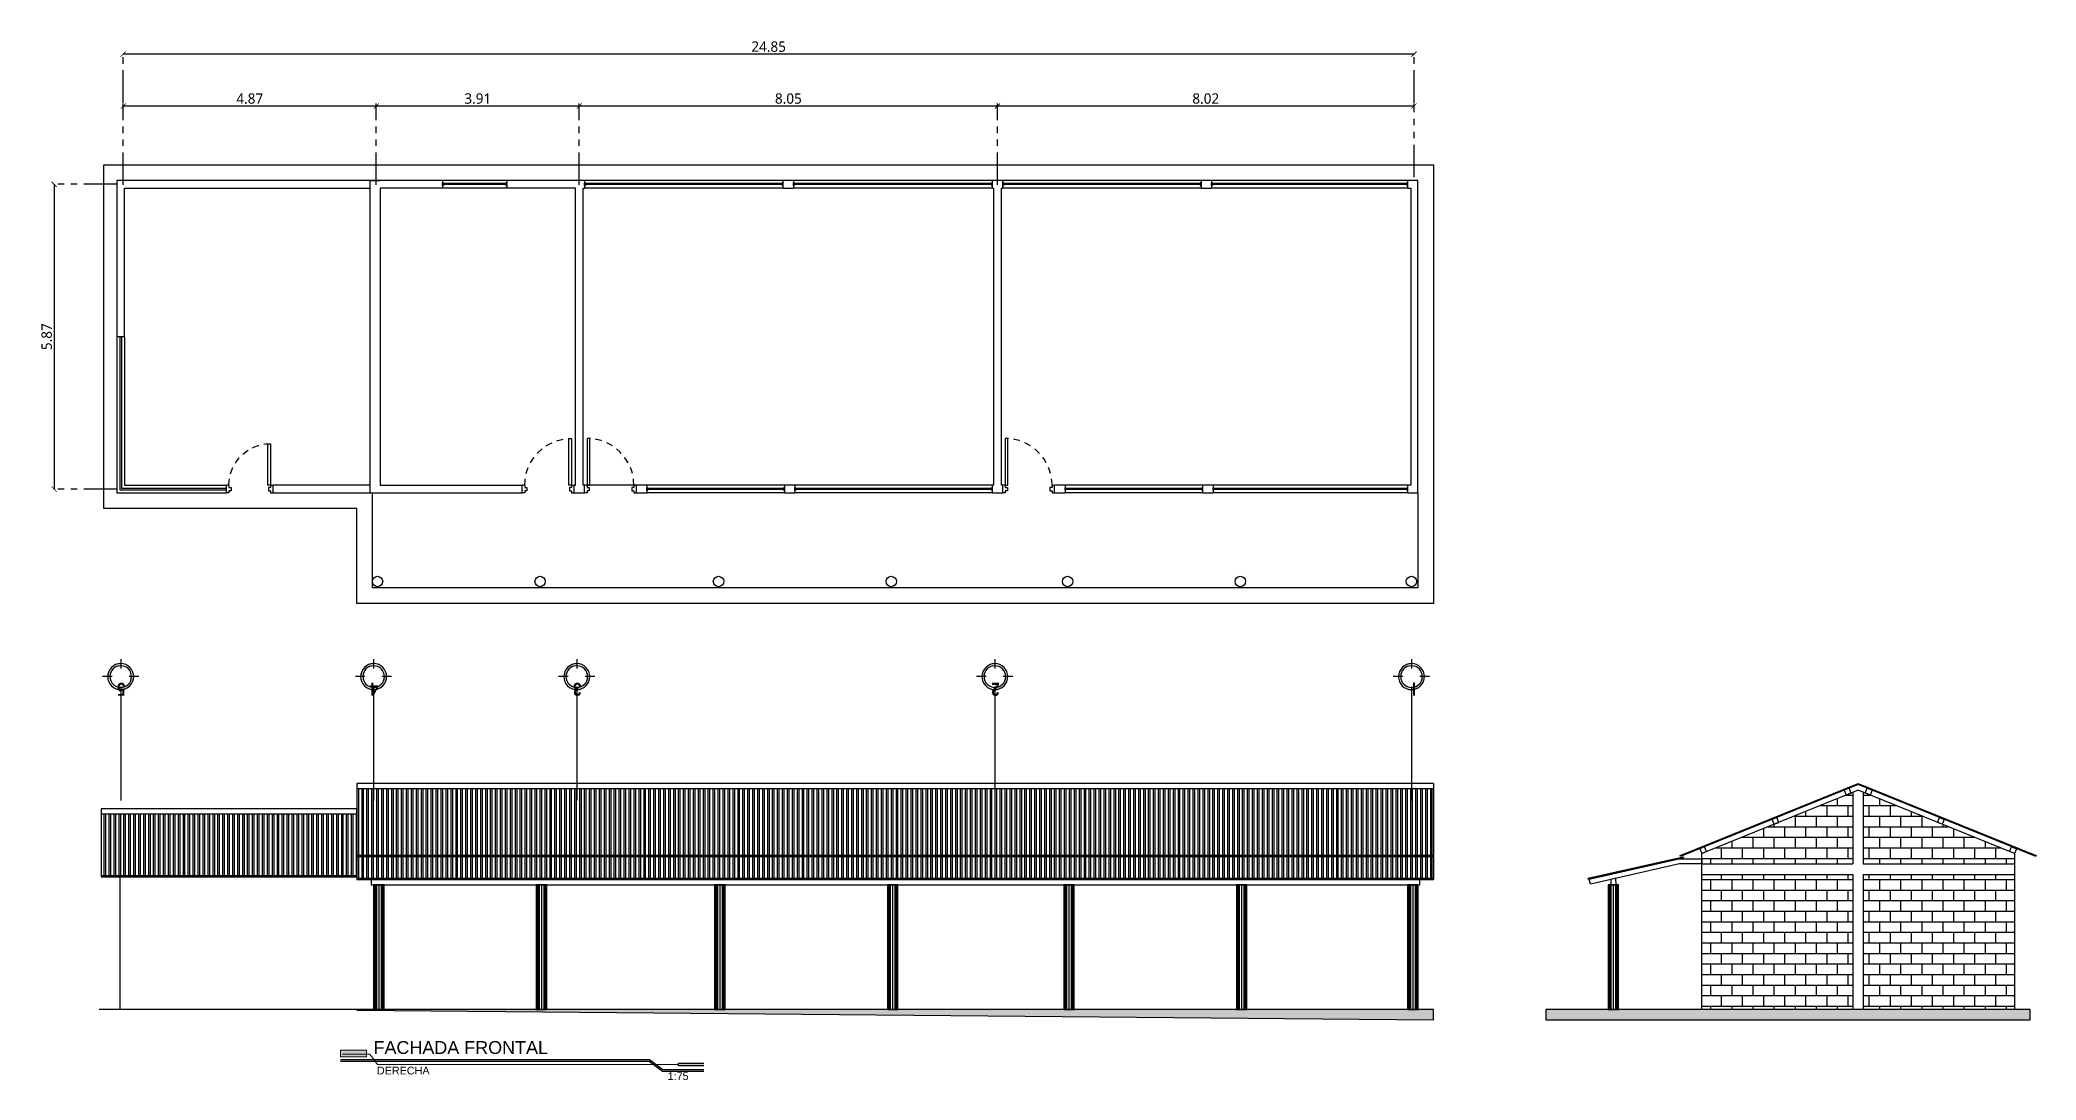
# Model space of a CAD drawing. Header units: metres. Extents: x 258817 to 259192, y 1878716 to 1878911.
# Drawn here: x 259001.53 to 259039.96, y 1878781.48 to 1878801.52 of the extents above; entities that cross this region are included whole.
import ezdxf

# ---------------------------------------------------------------- set-up
doc = ezdxf.new("R2010")
doc.units = ezdxf.units.M
doc.header["$MEASUREMENT"] = 0
for name, pattern in [('ACAD_ISO04W100', [30, 24, -3, 0, -3]), ('HIDDEN', [0.375, 0.25, -0.125]), ('PHANTOM2', [1.25, 0.625, -0.125, 0.125, -0.125, 0.125, -0.125])]:
    doc.linetypes.add(name, pattern=pattern)
doc.layers.add('.2', color=70, linetype='Continuous', lineweight=20)
doc.layers.add('.3EJES', color=1, linetype='Continuous', lineweight=20)
for name, color, linetype in [('07-Ejes', 8, 'Continuous'), ('Puertas F', 5, 'Continuous'), ('Ventanas F', 40, 'Continuous'), ('Vistas', 7, 'Continuous')]:
    doc.layers.add(name, color=color, linetype=linetype)
doc.styles.add('100 dani medio', font='trebuc.ttf', dxfattribs={"height": 2})
doc.styles.add('dani-100Textos', font='techb___.ttf', dxfattribs={"height": 0.25})
doc.styles.add('SWIS', font='swissi.ttf')
doc.dimstyles.new('A100', dxfattribs={"dimscale": 0, "dimtxt": 2.5, "dimasz": 1, "dimexe": 0.5, "dimexo": 0.625, "dimgap": 0.4, "dimtad": 1, "dimdsep": 46, "dimtxsty": '100 dani medio', "dimblk": 'ARCHTICK', "dimcen": 2.5, "dimclrd": 1, "dimclre": 1, "dimclrt": 3, "dimadec": 0, "dimazin": 0, "dimtfac": 1, "dimtmove": 1, "dimatfit": 3, "dimfxl": 1, "dimarcsym": 0})
pattern_1 = [(0, (258597.8341, 1878423.24375), (0, 0.2032), []), (90, (258597.8341, 1878423.24375), (-0.2032, 0.2032), [0.2032, -0.2032])]

msp = doc.modelspace()

# ---------------------------------------------------------------- blocks, each defined once
blk = doc.blocks.new('*U46')
blk.add_wipeout([(193.598, 122.767), (192.598, 122.767), (192.598, 122.972), (193.598, 122.972)]).dxf.layer = 'Puertas F'
at = {"layer": 'Puertas F', "color": 6}
blk.add_line((192.598, 122.942), (192.598, 122.792), dxfattribs=at)
at = {"layer": 'Puertas F', "color": 1}
for p, q in [((192.648, 122.942), (192.598, 122.942)), ((192.648, 122.792), (192.598, 122.792)), ((192.648, 122.901), (192.648, 122.942)), ((192.688, 122.901), (192.648, 122.901)), ((192.648, 122.792), (192.648, 122.838)), ((192.648, 122.838), (192.688, 122.838)), ((192.688, 122.838), (192.688, 122.901))]:
    blk.add_line(p, q, dxfattribs=at)
at = {"color": 1}
blk.add_wipeout([(193.498, 122.792), (193.498, 121.892), (193.548, 121.892), (193.548, 122.792)], dxfattribs=at).dxf.layer = 'Puertas F'
at = {"layer": 'Puertas F', "color": 1}
for p, q in [((193.508, 122.838), (193.508, 122.901)), ((193.508, 122.901), (193.548, 122.901)), ((193.548, 122.838), (193.508, 122.838)), ((193.548, 122.942), (193.598, 122.942)), ((193.548, 122.901), (193.548, 122.942)), ((193.548, 122.792), (193.548, 122.838)), ((193.548, 122.792), (193.598, 122.792))]:
    blk.add_line(p, q, dxfattribs=at)
at = {"layer": 'Puertas F', "color": 6}
blk.add_line((193.598, 122.942), (193.598, 122.792), dxfattribs=at)
at = {"layer": 'Puertas F', "color": 1}
blk.add_lwpolyline([(193.498, 122.792), (193.498, 121.892), (193.548, 121.892), (193.548, 122.792)], close=True, dxfattribs=at)
at = {"layer": 'Puertas F', "color": 1, "linetype": 'HIDDEN', "ltscale": 0.5}
blk.add_arc((193.548, 122.792), 0.9, 180, 270, dxfattribs=at)
blk = doc.blocks.new('*U47')
blk.add_wipeout([(193.598, 122.767), (192.598, 122.767), (192.598, 122.972), (193.598, 122.972)]).dxf.layer = 'Puertas F'
at = {"layer": 'Puertas F', "color": 6}
blk.add_line((192.598, 122.942), (192.598, 122.792), dxfattribs=at)
at = {"layer": 'Puertas F', "color": 1}
for p, q in [((192.648, 122.942), (192.598, 122.942)), ((192.648, 122.792), (192.598, 122.792)), ((192.648, 122.901), (192.648, 122.942)), ((192.688, 122.901), (192.648, 122.901)), ((192.648, 122.792), (192.648, 122.838)), ((192.648, 122.838), (192.688, 122.838)), ((192.688, 122.838), (192.688, 122.901))]:
    blk.add_line(p, q, dxfattribs=at)
at = {"color": 1}
blk.add_wipeout([(193.498, 122.792), (193.498, 121.892), (193.548, 121.892), (193.548, 122.792)], dxfattribs=at).dxf.layer = 'Puertas F'
at = {"layer": 'Puertas F', "color": 1}
for p, q in [((193.508, 122.838), (193.508, 122.901)), ((193.508, 122.901), (193.548, 122.901)), ((193.548, 122.838), (193.508, 122.838)), ((193.548, 122.942), (193.598, 122.942)), ((193.548, 122.901), (193.548, 122.942)), ((193.548, 122.792), (193.548, 122.838)), ((193.548, 122.792), (193.598, 122.792))]:
    blk.add_line(p, q, dxfattribs=at)
at = {"layer": 'Puertas F', "color": 6}
blk.add_line((193.598, 122.942), (193.598, 122.792), dxfattribs=at)
at = {"layer": 'Puertas F', "color": 1}
blk.add_lwpolyline([(193.498, 122.792), (193.498, 121.892), (193.548, 121.892), (193.548, 122.792)], close=True, dxfattribs=at)
at = {"layer": 'Puertas F', "color": 1, "linetype": 'HIDDEN', "ltscale": 0.5}
blk.add_arc((193.548, 122.792), 0.9, 180, 270, dxfattribs=at)
blk = doc.blocks.new('*U35')
blk.add_wipeout([(214.297, 152.477), (214.297, 152.252), (210.497, 152.252), (210.497, 152.477)]).dxf.layer = 'Ventanas F'
at = {"layer": 'Ventanas F', "color": 1}
for p, q in [((214.28, 152.371), (210.514, 152.371)), ((214.28, 152.352), (210.514, 152.352))]:
    blk.add_line(p, q, dxfattribs=at)
for points in [[(214.297, 152.44), (210.497, 152.44)], [(214.297, 152.29), (210.497, 152.29)]]:
    blk.add_lwpolyline(points, dxfattribs=at)
at = {"layer": 'Ventanas F', "color": 6}
for points in [[(210.497, 152.29), (210.497, 152.44)], [(214.297, 152.29), (214.297, 152.44)]]:
    blk.add_lwpolyline(points, dxfattribs=at)
at = {"layer": 'Ventanas F', "color": 1}
for points in [[(210.497, 152.386), (210.497, 152.34), (210.514, 152.34), (210.514, 152.386)], [(214.297, 152.386), (214.297, 152.34), (214.28, 152.34), (214.28, 152.386)]]:
    blk.add_lwpolyline(points, close=True, dxfattribs=at)
blk = doc.blocks.new('*U36')
blk.add_wipeout([(213.147, 152.477), (213.147, 152.252), (210.497, 152.252), (210.497, 152.477)]).dxf.layer = 'Ventanas F'
at = {"layer": 'Ventanas F', "color": 1}
for p, q in [((213.13, 152.371), (210.514, 152.371)), ((213.13, 152.352), (210.514, 152.352))]:
    blk.add_line(p, q, dxfattribs=at)
for points in [[(213.147, 152.44), (210.497, 152.44)], [(213.147, 152.29), (210.497, 152.29)]]:
    blk.add_lwpolyline(points, dxfattribs=at)
at = {"layer": 'Ventanas F', "color": 6}
for points in [[(210.497, 152.29), (210.497, 152.44)], [(213.147, 152.29), (213.147, 152.44)]]:
    blk.add_lwpolyline(points, dxfattribs=at)
at = {"layer": 'Ventanas F', "color": 1}
for points in [[(210.497, 152.386), (210.497, 152.34), (210.514, 152.34), (210.514, 152.386)], [(213.147, 152.386), (213.147, 152.34), (213.13, 152.34), (213.13, 152.386)]]:
    blk.add_lwpolyline(points, close=True, dxfattribs=at)
blk = doc.blocks.new('*U37')
blk.add_wipeout([(193.598, 122.767), (192.598, 122.767), (192.598, 122.972), (193.598, 122.972)]).dxf.layer = 'Puertas F'
at = {"layer": 'Puertas F', "color": 6}
blk.add_line((192.598, 122.942), (192.598, 122.792), dxfattribs=at)
at = {"layer": 'Puertas F', "color": 1}
for p, q in [((192.648, 122.942), (192.598, 122.942)), ((192.648, 122.792), (192.598, 122.792)), ((192.648, 122.901), (192.648, 122.942)), ((192.688, 122.901), (192.648, 122.901)), ((192.648, 122.792), (192.648, 122.838)), ((192.648, 122.838), (192.688, 122.838)), ((192.688, 122.838), (192.688, 122.901))]:
    blk.add_line(p, q, dxfattribs=at)
at = {"color": 1}
blk.add_wipeout([(193.498, 122.792), (193.498, 121.892), (193.548, 121.892), (193.548, 122.792)], dxfattribs=at).dxf.layer = 'Puertas F'
at = {"layer": 'Puertas F', "color": 1}
for p, q in [((193.508, 122.838), (193.508, 122.901)), ((193.508, 122.901), (193.548, 122.901)), ((193.548, 122.838), (193.508, 122.838)), ((193.548, 122.942), (193.598, 122.942)), ((193.548, 122.901), (193.548, 122.942)), ((193.548, 122.792), (193.548, 122.838)), ((193.548, 122.792), (193.598, 122.792))]:
    blk.add_line(p, q, dxfattribs=at)
at = {"layer": 'Puertas F', "color": 6}
blk.add_line((193.598, 122.942), (193.598, 122.792), dxfattribs=at)
at = {"layer": 'Puertas F', "color": 1}
blk.add_lwpolyline([(193.498, 122.792), (193.498, 121.892), (193.548, 121.892), (193.548, 122.792)], close=True, dxfattribs=at)
at = {"layer": 'Puertas F', "color": 1, "linetype": 'HIDDEN', "ltscale": 0.5}
blk.add_arc((193.548, 122.792), 0.9, 180, 270, dxfattribs=at)
blk = doc.blocks.new('*U38')
blk.add_wipeout([(214.242, 152.477), (214.242, 152.252), (210.497, 152.252), (210.497, 152.477)]).dxf.layer = 'Ventanas F'
at = {"layer": 'Ventanas F', "color": 1}
for p, q in [((214.225, 152.371), (210.514, 152.371)), ((214.225, 152.352), (210.514, 152.352))]:
    blk.add_line(p, q, dxfattribs=at)
for points in [[(214.242, 152.44), (210.497, 152.44)], [(214.242, 152.29), (210.497, 152.29)]]:
    blk.add_lwpolyline(points, dxfattribs=at)
at = {"layer": 'Ventanas F', "color": 6}
for points in [[(210.497, 152.29), (210.497, 152.44)], [(214.242, 152.29), (214.242, 152.44)]]:
    blk.add_lwpolyline(points, dxfattribs=at)
at = {"layer": 'Ventanas F', "color": 1}
for points in [[(210.497, 152.386), (210.497, 152.34), (210.514, 152.34), (210.514, 152.386)], [(214.242, 152.386), (214.242, 152.34), (214.225, 152.34), (214.225, 152.386)]]:
    blk.add_lwpolyline(points, close=True, dxfattribs=at)
blk = doc.blocks.new('*U39')
blk.add_wipeout([(213.147, 152.477), (213.147, 152.252), (210.497, 152.252), (210.497, 152.477)]).dxf.layer = 'Ventanas F'
at = {"layer": 'Ventanas F', "color": 1}
for p, q in [((213.13, 152.371), (210.514, 152.371)), ((213.13, 152.352), (210.514, 152.352))]:
    blk.add_line(p, q, dxfattribs=at)
for points in [[(213.147, 152.44), (210.497, 152.44)], [(213.147, 152.29), (210.497, 152.29)]]:
    blk.add_lwpolyline(points, dxfattribs=at)
at = {"layer": 'Ventanas F', "color": 6}
for points in [[(210.497, 152.29), (210.497, 152.44)], [(213.147, 152.29), (213.147, 152.44)]]:
    blk.add_lwpolyline(points, dxfattribs=at)
at = {"layer": 'Ventanas F', "color": 1}
for points in [[(210.497, 152.386), (210.497, 152.34), (210.514, 152.34), (210.514, 152.386)], [(213.147, 152.386), (213.147, 152.34), (213.13, 152.34), (213.13, 152.386)]]:
    blk.add_lwpolyline(points, close=True, dxfattribs=at)
blk = doc.blocks.new('*U40')
blk.add_wipeout([(193.598, 122.767), (192.698, 122.767), (192.698, 122.972), (193.598, 122.972)]).dxf.layer = 'Puertas F'
at = {"layer": 'Puertas F', "color": 6}
blk.add_line((192.698, 122.942), (192.698, 122.792), dxfattribs=at)
at = {"layer": 'Puertas F', "color": 1}
for p, q in [((192.748, 122.942), (192.698, 122.942)), ((192.748, 122.792), (192.698, 122.792)), ((192.748, 122.901), (192.748, 122.942)), ((192.788, 122.901), (192.748, 122.901)), ((192.748, 122.792), (192.748, 122.838)), ((192.748, 122.838), (192.788, 122.838)), ((192.788, 122.838), (192.788, 122.901))]:
    blk.add_line(p, q, dxfattribs=at)
at = {"color": 1}
blk.add_wipeout([(193.498, 122.792), (193.498, 121.992), (193.548, 121.992), (193.548, 122.792)], dxfattribs=at).dxf.layer = 'Puertas F'
at = {"layer": 'Puertas F', "color": 1}
for p, q in [((193.508, 122.838), (193.508, 122.901)), ((193.508, 122.901), (193.548, 122.901)), ((193.548, 122.838), (193.508, 122.838)), ((193.548, 122.942), (193.598, 122.942)), ((193.548, 122.901), (193.548, 122.942)), ((193.548, 122.792), (193.548, 122.838)), ((193.548, 122.792), (193.598, 122.792))]:
    blk.add_line(p, q, dxfattribs=at)
at = {"layer": 'Puertas F', "color": 6}
blk.add_line((193.598, 122.942), (193.598, 122.792), dxfattribs=at)
at = {"layer": 'Puertas F', "color": 1}
blk.add_lwpolyline([(193.498, 122.792), (193.498, 121.992), (193.548, 121.992), (193.548, 122.792)], close=True, dxfattribs=at)
at = {"layer": 'Puertas F', "color": 1, "linetype": 'HIDDEN', "ltscale": 0.5}
blk.add_arc((193.548, 122.792), 0.8, 180, 270, dxfattribs=at)
blk = doc.blocks.new('_ArchTick')
at = {"color": 0, "linetype": 'ByBlock', "const_width": 0.15}
blk.add_lwpolyline([(-0.5, -0.5), (0.5, 0.5)], dxfattribs=at)
blk = doc.blocks.new('*D52')
at = {"layer": 'Defpoints', "color": 0, "transparency": 16777216}
for p in [(259019.962, 1878800.243), (259027.982, 1878798.81), (259019.962, 1878798.66)]:
    blk.add_point(p, dxfattribs=at)
at = {"layer": 'Vistas', "color": 1, "linetype": 'PHANTOM2', "lineweight": -2, "transparency": 16777216}
for p, q in [((259019.962, 1878798.723), (259019.962, 1878800.293)), ((259027.982, 1878798.873), (259027.982, 1878800.293))]:
    blk.add_line(p, q, dxfattribs=at)
at = {"layer": 'Vistas', "color": 1, "lineweight": -2, "transparency": 16777216}
blk.add_line((259027.982, 1878800.243), (259019.962, 1878800.243), dxfattribs=at)
at = {"layer": 'Vistas', "color": 1, "lineweight": -2, "transparency": 16777216, "xscale": 0.1, "yscale": 0.1, "zscale": 0.1, "rotation": 180}
blk.add_blockref('_ArchTick', (259019.962, 1878800.243), dxfattribs=at)
at = {"layer": 'Vistas', "color": 1, "lineweight": -2, "transparency": 16777216, "xscale": 0.1, "yscale": 0.1, "zscale": 0.1}
blk.add_blockref('_ArchTick', (259027.982, 1878800.243), dxfattribs=at)
at = {"layer": 'Vistas', "color": 3, "transparency": 16777216, "insert": (259023.972, 1878800.385), "char_height": 0.2, "attachment_point": 5, "style": '100 dani medio'}
blk.add_mtext('8.02', dxfattribs=at)
blk = doc.blocks.new('*D53')
at = {"layer": 'Defpoints', "color": 0, "transparency": 16777216}
for p in [(259011.912, 1878800.243), (259011.912, 1878798.66), (259019.962, 1878798.66)]:
    blk.add_point(p, dxfattribs=at)
at = {"layer": 'Vistas', "color": 1, "linetype": 'PHANTOM2', "lineweight": -2, "transparency": 16777216}
for p, q in [((259011.912, 1878798.723), (259011.912, 1878800.293)), ((259019.962, 1878798.723), (259019.962, 1878800.293))]:
    blk.add_line(p, q, dxfattribs=at)
at = {"layer": 'Vistas', "color": 1, "lineweight": -2, "transparency": 16777216}
blk.add_line((259019.962, 1878800.243), (259011.912, 1878800.243), dxfattribs=at)
at = {"layer": 'Vistas', "color": 1, "lineweight": -2, "transparency": 16777216, "xscale": 0.1, "yscale": 0.1, "zscale": 0.1, "rotation": 180}
blk.add_blockref('_ArchTick', (259011.912, 1878800.243), dxfattribs=at)
at = {"layer": 'Vistas', "color": 1, "lineweight": -2, "transparency": 16777216, "xscale": 0.1, "yscale": 0.1, "zscale": 0.1}
blk.add_blockref('_ArchTick', (259019.962, 1878800.243), dxfattribs=at)
at = {"layer": 'Vistas', "color": 3, "transparency": 16777216, "insert": (259015.937, 1878800.385), "char_height": 0.2, "attachment_point": 5, "style": '100 dani medio'}
blk.add_mtext('8.05', dxfattribs=at)
blk = doc.blocks.new('*D54')
at = {"layer": 'Defpoints', "color": 0, "transparency": 16777216}
for p in [(259008.002, 1878800.243), (259008.002, 1878798.66), (259011.912, 1878798.66)]:
    blk.add_point(p, dxfattribs=at)
at = {"layer": 'Vistas', "color": 1, "linetype": 'PHANTOM2', "lineweight": -2, "transparency": 16777216}
for p, q in [((259008.002, 1878798.723), (259008.002, 1878800.293)), ((259011.912, 1878798.723), (259011.912, 1878800.293))]:
    blk.add_line(p, q, dxfattribs=at)
at = {"layer": 'Vistas', "color": 1, "lineweight": -2, "transparency": 16777216}
blk.add_line((259011.912, 1878800.243), (259008.002, 1878800.243), dxfattribs=at)
at = {"layer": 'Vistas', "color": 1, "lineweight": -2, "transparency": 16777216, "xscale": 0.1, "yscale": 0.1, "zscale": 0.1, "rotation": 180}
blk.add_blockref('_ArchTick', (259008.002, 1878800.243), dxfattribs=at)
at = {"layer": 'Vistas', "color": 1, "lineweight": -2, "transparency": 16777216, "xscale": 0.1, "yscale": 0.1, "zscale": 0.1}
blk.add_blockref('_ArchTick', (259011.912, 1878800.243), dxfattribs=at)
at = {"layer": 'Vistas', "color": 3, "transparency": 16777216, "insert": (259009.957, 1878800.385), "char_height": 0.2, "attachment_point": 5, "style": '100 dani medio'}
blk.add_mtext('3.91', dxfattribs=at)
blk = doc.blocks.new('*D55')
at = {"layer": 'Defpoints', "color": 0, "transparency": 16777216}
for p in [(259003.132, 1878800.243), (259003.132, 1878798.66), (259008.002, 1878798.66)]:
    blk.add_point(p, dxfattribs=at)
at = {"layer": 'Vistas', "color": 1, "linetype": 'PHANTOM2', "lineweight": -2, "transparency": 16777216}
for p, q in [((259003.132, 1878798.723), (259003.132, 1878800.293)), ((259008.002, 1878798.723), (259008.002, 1878800.293))]:
    blk.add_line(p, q, dxfattribs=at)
at = {"layer": 'Vistas', "color": 1, "lineweight": -2, "transparency": 16777216}
blk.add_line((259008.002, 1878800.243), (259003.132, 1878800.243), dxfattribs=at)
at = {"layer": 'Vistas', "color": 1, "lineweight": -2, "transparency": 16777216, "xscale": 0.1, "yscale": 0.1, "zscale": 0.1, "rotation": 180}
blk.add_blockref('_ArchTick', (259003.132, 1878800.243), dxfattribs=at)
at = {"layer": 'Vistas', "color": 1, "lineweight": -2, "transparency": 16777216, "xscale": 0.1, "yscale": 0.1, "zscale": 0.1}
blk.add_blockref('_ArchTick', (259008.002, 1878800.243), dxfattribs=at)
at = {"layer": 'Vistas', "color": 3, "transparency": 16777216, "insert": (259005.567, 1878800.385), "char_height": 0.2, "attachment_point": 5, "style": '100 dani medio'}
blk.add_mtext('4.87', dxfattribs=at)
blk = doc.blocks.new('*D56')
at = {"layer": 'Defpoints', "color": 0, "transparency": 16777216}
for p in [(259003.132, 1878801.243), (259003.132, 1878800.243), (259027.982, 1878800.243)]:
    blk.add_point(p, dxfattribs=at)
at = {"layer": 'Vistas', "color": 1, "linetype": 'PHANTOM2', "lineweight": -2, "transparency": 16777216}
for p, q in [((259003.132, 1878800.306), (259003.132, 1878801.293)), ((259027.982, 1878800.306), (259027.982, 1878801.293))]:
    blk.add_line(p, q, dxfattribs=at)
at = {"layer": 'Vistas', "color": 1, "lineweight": -2, "transparency": 16777216}
blk.add_line((259027.982, 1878801.243), (259003.132, 1878801.243), dxfattribs=at)
at = {"layer": 'Vistas', "color": 1, "lineweight": -2, "transparency": 16777216, "xscale": 0.1, "yscale": 0.1, "zscale": 0.1, "rotation": 180}
blk.add_blockref('_ArchTick', (259003.132, 1878801.243), dxfattribs=at)
at = {"layer": 'Vistas', "color": 1, "lineweight": -2, "transparency": 16777216, "xscale": 0.1, "yscale": 0.1, "zscale": 0.1}
blk.add_blockref('_ArchTick', (259027.982, 1878801.243), dxfattribs=at)
at = {"layer": 'Vistas', "color": 3, "transparency": 16777216, "insert": (259015.557, 1878801.385), "char_height": 0.2, "attachment_point": 5, "style": '100 dani medio'}
blk.add_mtext('24.85', dxfattribs=at)
blk = doc.blocks.new('*D57')
at = {"layer": 'Defpoints', "color": 0, "transparency": 16777216}
for p in [(259003.057, 1878798.735), (259001.801, 1878792.865), (259003.057, 1878792.865)]:
    blk.add_point(p, dxfattribs=at)
at = {"layer": 'Vistas', "color": 1, "linetype": 'PHANTOM2', "lineweight": -2, "transparency": 16777216}
for p, q in [((259002.995, 1878798.735), (259001.751, 1878798.735)), ((259002.995, 1878792.865), (259001.751, 1878792.865))]:
    blk.add_line(p, q, dxfattribs=at)
at = {"layer": 'Vistas', "color": 1, "lineweight": -2, "transparency": 16777216}
blk.add_line((259001.801, 1878798.735), (259001.801, 1878792.865), dxfattribs=at)
at = {"layer": 'Vistas', "color": 1, "lineweight": -2, "transparency": 16777216, "xscale": 0.1, "yscale": 0.1, "zscale": 0.1}
for p, rotation in [((259001.801, 1878798.735), 90), ((259001.801, 1878792.865), 270)]:
    blk.add_blockref('_ArchTick', p, dxfattribs=dict(at, rotation=rotation))
at = {"layer": 'Vistas', "color": 3, "transparency": 16777216, "insert": (259001.659, 1878795.8), "char_height": 0.2, "attachment_point": 5, "rotation": 90, "style": '100 dani medio'}
blk.add_mtext('5.87', dxfattribs=at)
blk = doc.blocks.new('*U41')
blk.add_wipeout([(211.737, 152.477), (211.737, 152.252), (210.497, 152.252), (210.497, 152.477)]).dxf.layer = 'Ventanas F'
at = {"layer": 'Ventanas F', "color": 1}
for p, q in [((211.72, 152.371), (210.514, 152.371)), ((211.72, 152.352), (210.514, 152.352))]:
    blk.add_line(p, q, dxfattribs=at)
for points in [[(211.737, 152.44), (210.497, 152.44)], [(211.737, 152.29), (210.497, 152.29)]]:
    blk.add_lwpolyline(points, dxfattribs=at)
at = {"layer": 'Ventanas F', "color": 6}
for points in [[(210.497, 152.29), (210.497, 152.44)], [(211.737, 152.29), (211.737, 152.44)]]:
    blk.add_lwpolyline(points, dxfattribs=at)
at = {"layer": 'Ventanas F', "color": 1}
for points in [[(210.497, 152.386), (210.497, 152.34), (210.514, 152.34), (210.514, 152.386)], [(211.737, 152.386), (211.737, 152.34), (211.72, 152.34), (211.72, 152.386)]]:
    blk.add_lwpolyline(points, close=True, dxfattribs=at)
blk = doc.blocks.new('*U48')
blk.add_wipeout([(214.317, 152.477), (214.317, 152.252), (210.497, 152.252), (210.497, 152.477)]).dxf.layer = 'Ventanas F'
at = {"layer": 'Ventanas F', "color": 1}
for p, q in [((214.3, 152.371), (210.514, 152.371)), ((214.3, 152.352), (210.514, 152.352))]:
    blk.add_line(p, q, dxfattribs=at)
for points in [[(214.317, 152.44), (210.497, 152.44)], [(214.317, 152.29), (210.497, 152.29)]]:
    blk.add_lwpolyline(points, dxfattribs=at)
at = {"layer": 'Ventanas F', "color": 6}
for points in [[(210.497, 152.29), (210.497, 152.44)], [(214.317, 152.29), (214.317, 152.44)]]:
    blk.add_lwpolyline(points, dxfattribs=at)
at = {"layer": 'Ventanas F', "color": 1}
for points in [[(210.497, 152.386), (210.497, 152.34), (210.514, 152.34), (210.514, 152.386)], [(214.317, 152.386), (214.317, 152.34), (214.3, 152.34), (214.3, 152.386)]]:
    blk.add_lwpolyline(points, close=True, dxfattribs=at)
blk = doc.blocks.new('*U49')
blk.add_wipeout([(214.317, 152.477), (214.317, 152.252), (210.497, 152.252), (210.497, 152.477)]).dxf.layer = 'Ventanas F'
at = {"layer": 'Ventanas F', "color": 1}
for p, q in [((214.3, 152.371), (210.514, 152.371)), ((214.3, 152.352), (210.514, 152.352))]:
    blk.add_line(p, q, dxfattribs=at)
for points in [[(214.317, 152.44), (210.497, 152.44)], [(214.317, 152.29), (210.497, 152.29)]]:
    blk.add_lwpolyline(points, dxfattribs=at)
at = {"layer": 'Ventanas F', "color": 6}
for points in [[(210.497, 152.29), (210.497, 152.44)], [(214.317, 152.29), (214.317, 152.44)]]:
    blk.add_lwpolyline(points, dxfattribs=at)
at = {"layer": 'Ventanas F', "color": 1}
for points in [[(210.497, 152.386), (210.497, 152.34), (210.514, 152.34), (210.514, 152.386)], [(214.317, 152.386), (214.317, 152.34), (214.3, 152.34), (214.3, 152.386)]]:
    blk.add_lwpolyline(points, close=True, dxfattribs=at)
blk = doc.blocks.new('*U50')
blk.add_wipeout([(214.317, 152.477), (214.317, 152.252), (210.542, 152.252), (210.542, 152.477)]).dxf.layer = 'Ventanas F'
at = {"layer": 'Ventanas F', "color": 1}
for p, q in [((214.3, 152.371), (210.559, 152.371)), ((214.3, 152.352), (210.559, 152.352))]:
    blk.add_line(p, q, dxfattribs=at)
for points in [[(214.317, 152.44), (210.542, 152.44)], [(214.317, 152.29), (210.542, 152.29)]]:
    blk.add_lwpolyline(points, dxfattribs=at)
at = {"layer": 'Ventanas F', "color": 6}
for points in [[(210.542, 152.29), (210.542, 152.44)], [(214.317, 152.29), (214.317, 152.44)]]:
    blk.add_lwpolyline(points, dxfattribs=at)
at = {"layer": 'Ventanas F', "color": 1}
for points in [[(210.542, 152.386), (210.542, 152.34), (210.559, 152.34), (210.559, 152.386)], [(214.317, 152.386), (214.317, 152.34), (214.3, 152.34), (214.3, 152.386)]]:
    blk.add_lwpolyline(points, close=True, dxfattribs=at)
blk = doc.blocks.new('*U51')
blk.add_wipeout([(214.317, 152.477), (214.317, 152.252), (210.487, 152.252), (210.487, 152.477)]).dxf.layer = 'Ventanas F'
at = {"layer": 'Ventanas F', "color": 1}
for p, q in [((214.3, 152.371), (210.504, 152.371)), ((214.3, 152.352), (210.504, 152.352))]:
    blk.add_line(p, q, dxfattribs=at)
for points in [[(214.317, 152.44), (210.487, 152.44)], [(214.317, 152.29), (210.487, 152.29)]]:
    blk.add_lwpolyline(points, dxfattribs=at)
at = {"layer": 'Ventanas F', "color": 6}
for points in [[(210.487, 152.29), (210.487, 152.44)], [(214.317, 152.29), (214.317, 152.44)]]:
    blk.add_lwpolyline(points, dxfattribs=at)
at = {"layer": 'Ventanas F', "color": 1}
for points in [[(210.487, 152.386), (210.487, 152.34), (210.504, 152.34), (210.504, 152.386)], [(214.317, 152.386), (214.317, 152.34), (214.3, 152.34), (214.3, 152.386)]]:
    blk.add_lwpolyline(points, close=True, dxfattribs=at)
blk = doc.blocks.new('*U9')
at = {"layer": '.2'}
h = blk.add_hatch(color=3, dxfattribs=at)
h.dxf.hatch_style = 1
h.paths.add_polyline_path([(0.406, 0.105), (0, 0.105), (0, 0.052), (0.406, 0.052)])
h.paths.add_polyline_path([(0.406, 0.052), (0, 0.052), (0, 0.027), (0.406, 0.027)])
h.paths.add_polyline_path([(0.406, 0.027), (0, 0.027), (0, 0), (0.406, 0)])
at = {"linetype": 'ByBlock', "ltscale": 0.5}
blk.add_hatch(color=3, dxfattribs=at).paths.add_polyline_path([(5.262, -0.098), (5.262, -0.143), (5.656, -0.143), (5.656, -0.098)])
at = {"layer": '.2'}
blk.add_lwpolyline([(0.406, 0), (0, 0), (0, 0.105), (0.406, 0.105)], close=True, dxfattribs=at)
blk.add_lwpolyline([(5.262, -0.12), (0.578, -0.12), (0.458, 0.04), (0.03, 0.04)], dxfattribs=at)
at = {"color": 1, "linetype": 'ByBlock', "ltscale": 0.5}
for p, q in [((0, -0.042), (4.81, -0.042)), ((0, -0.067), (4.804, -0.067)), ((4.804, -0.067), (5.014, -0.225)), ((4.804, -0.067), (5.014, -0.225)), ((4.81, -0.042), (5.02, -0.2)), ((4.81, -0.042), (5.02, -0.2)), ((5.014, -0.225), (5.656, -0.225)), ((5.014, -0.225), (5.656, -0.225)), ((5.02, -0.2), (5.656, -0.2)), ((5.02, -0.2), (5.656, -0.2))]:
    blk.add_line(p, q, dxfattribs=at)
at = {"color": 3, "linetype": 'ByBlock'}
for p, q in [((5.262, -0.143), (5.262, -0.098)), ((5.262, -0.098), (5.656, -0.098)), ((5.656, -0.143), (5.262, -0.143))]:
    blk.add_line(p, q, dxfattribs=at)
at = {"color": 2, "style": 'SWIS'}
for tag, p, height in [('TITULO', (0.515, 0.044), 0.2), ('AMBIENTE', (0.568, -0.275), 0.12), ('ESCALA', (5.094, -0.362), 0.12)]:
    blk.add_attdef(tag, p, '', height=height, dxfattribs=at)
blk = doc.blocks.new('eje numero')
at = {"layer": '07-Ejes'}
h = blk.add_hatch(color=1, dxfattribs=at)
h.dxf.hatch_style = 1
h.paths.add_polyline_path([(496.116, 205.549), (496.116, 205.499, -0.414214), (496.366, 205.249), (496.416, 205.249, 0.414214)])
h.paths.add_polyline_path([(495.866, 205.249), (495.816, 205.249, 0.414214), (496.116, 204.949), (496.116, 204.999, -0.414214)])
at = {"layer": '07-Ejes', "color": 1}
for points in [[(496.116, 205.651), (496.116, 205.438)], [(495.701, 205.249), (495.923, 205.249)], [(496.316, 205.249), (496.538, 205.249)]]:
    blk.add_lwpolyline(points, dxfattribs=at)
for radius in [0.3, 0.25]:
    blk.add_circle((496.116, 205.249), radius, dxfattribs=at)
blk = doc.blocks.new('*U10')
at = {"color": 1, "linetype": 'ACAD_ISO04W100', "ltscale": 0.1}
blk.add_lwpolyline([(-0.711, 0), (1.487, 0)], dxfattribs=at)
at = {"layer": '.3EJES', "xscale": 0.8340043413883207, "yscale": 0.8340043413883207, "zscale": 0.8340043413883207, "rotation": 90.00000000000001}
blk.add_blockref('eje numero', (170.278, -413.763), dxfattribs=at)
at = {"style": 'dani-100Textos'}
blk.add_attdef('1', (-0.781, -0.09), '', height=0.25, rotation=90, dxfattribs=at)
blk = doc.blocks.new('*U11')
at = {"color": 1, "linetype": 'ACAD_ISO04W100', "ltscale": 0.1}
blk.add_lwpolyline([(-0.711, 0), (1.487, 0)], dxfattribs=at)
at = {"layer": '.3EJES', "xscale": 0.8340043413883207, "yscale": 0.8340043413883207, "zscale": 0.8340043413883207, "rotation": 90.00000000000001}
blk.add_blockref('eje numero', (170.278, -413.763), dxfattribs=at)
at = {"style": 'dani-100Textos'}
blk.add_attdef('1', (-0.781, -0.09), '', height=0.25, rotation=90, dxfattribs=at)
blk = doc.blocks.new('*U12')
at = {"color": 1, "linetype": 'ACAD_ISO04W100', "ltscale": 0.1}
blk.add_lwpolyline([(-0.711, 0), (1.487, 0)], dxfattribs=at)
at = {"layer": '.3EJES', "xscale": 0.8340043413883207, "yscale": 0.8340043413883207, "zscale": 0.8340043413883207, "rotation": 90.00000000000001}
blk.add_blockref('eje numero', (170.278, -413.763), dxfattribs=at)
at = {"style": 'dani-100Textos'}
blk.add_attdef('1', (-0.781, -0.09), '', height=0.25, rotation=90, dxfattribs=at)
blk = doc.blocks.new('*U13')
at = {"color": 1, "linetype": 'ACAD_ISO04W100', "ltscale": 0.1}
blk.add_lwpolyline([(-0.711, 0), (1.487, 0)], dxfattribs=at)
at = {"layer": '.3EJES', "xscale": 0.8340043413883207, "yscale": 0.8340043413883207, "zscale": 0.8340043413883207, "rotation": 90.00000000000001}
blk.add_blockref('eje numero', (170.278, -413.763), dxfattribs=at)
at = {"style": 'dani-100Textos'}
blk.add_attdef('1', (-0.781, -0.09), '', height=0.25, rotation=90, dxfattribs=at)
blk = doc.blocks.new('*U6')
at = {"color": 1, "linetype": 'ACAD_ISO04W100', "ltscale": 0.1}
blk.add_lwpolyline([(-0.711, 0), (1.487, 0)], dxfattribs=at)
at = {"layer": '.3EJES', "xscale": 0.8340043413883207, "yscale": 0.8340043413883207, "zscale": 0.8340043413883207, "rotation": 90.00000000000001}
blk.add_blockref('eje numero', (170.278, -413.763), dxfattribs=at)
at = {"style": 'dani-100Textos'}
blk.add_attdef('1', (-0.781, -0.09), '', height=0.25, rotation=90, dxfattribs=at)

# ---------------------------------------------------------------- dimensions: what is measured, and where the dimension line sits
at = {"layer": 'Vistas', "color": 8}
for base, p1, p2, angle, picture, middle in [((259003.13244, 1878801.24294), (259027.98244, 1878800.24306), (259003.13244, 1878800.24306), 180, '*D56', (259015.55744, 1878801.38469)), ((259003.13244, 1878800.24306), (259008.00244, 1878798.66047), (259003.13244, 1878798.66047), 180, '*D55', (259005.56744, 1878800.38481)), ((259008.00244, 1878800.24306), (259011.91244, 1878798.66047), (259008.00244, 1878798.66047), 180, '*D54', (259009.95744, 1878800.38515)), ((259011.91244, 1878800.24306), (259019.96244, 1878798.66047), (259011.91244, 1878798.66047), 180, '*D53', (259015.93744, 1878800.38481)), ((259019.96244, 1878800.24306), (259027.98244, 1878798.81047), (259019.96244, 1878798.66047), 180, '*D52', (259023.97244, 1878800.38481)), ((259001.80061, 1878792.86547), (259003.05744, 1878798.73547), (259003.05744, 1878792.86547), 90, '*D57', (259001.65886, 1878795.80047))]:
    dim = msp.add_linear_dim(base=base, p1=p1, p2=p2, angle=angle, dimstyle='A100', dxfattribs=at)
    dim.commit()
    dim.dimension.update_dxf_attribs({"geometry": picture, "text_midpoint": middle})

# ---------------------------------------------------------------- hatches: boundary and pattern name
at = {"layer": 'Vistas'}
h = msp.add_hatch(dxfattribs=at)
h.set_pattern_fill('ANSI32', color=1, scale=0.01, angle=45)
h.set_pattern_definition([(90, (258574.62647, 1878412.81117), (-0.09525, 7e-18), []), (90, (258574.65822, 1878412.84292), (-0.09525, 7e-18), [])])
h.paths.add_polyline_path([(259028.35744, 1878787.09503), (259007.62744, 1878787.09503), (259007.62744, 1878785.80651), (259028.35744, 1878785.80651)])
h = msp.add_hatch(dxfattribs=at)
h.set_pattern_fill('AR-B816', color=1, scale=0.001)
h.set_pattern_definition(pattern_1)
h.paths.add_polyline_path([(259036.43171, 1878787.02502), (259033.52171, 1878785.84555), (259033.52171, 1878785.64555), (259036.43171, 1878785.64555)])
h = msp.add_hatch(dxfattribs=at)
h.set_pattern_fill('AR-B816', color=1, scale=0.001)
h.set_pattern_definition(pattern_1)
h.paths.add_polyline_path([(259036.63171, 1878787.02502), (259036.63171, 1878785.64555), (259039.54171, 1878785.64555), (259039.54171, 1878785.84555)])
h = msp.add_hatch(dxfattribs=at)
h.set_pattern_fill('ANSI32', color=1, scale=0.01, angle=45)
h.set_pattern_definition([(90, (259002.00272, 1878736.33826), (-0.09525, 7e-18), []), (90, (259002.03447, 1878736.37001), (-0.09525, 7e-18), [])])
h.paths.add_polyline_path([(259007.62744, 1878786.60555), (259002.70744, 1878786.60555), (259002.70744, 1878785.41568), (259007.62744, 1878785.41568), (259007.62744, 1878785.80651)])
h = msp.add_hatch(dxfattribs=at)
h.set_pattern_fill('ANSI32', color=1, scale=0.01, angle=45)
h.set_pattern_definition([(90, (258574.62647, 1878411.40263), (-0.09525, 7e-18), []), (90, (258574.65822, 1878411.43438), (-0.09525, 7e-18), [])])
h.paths.add_polyline_path([(259028.35744, 1878785.78649), (259007.62744, 1878785.78649), (259007.62744, 1878785.36646), (259028.35744, 1878785.36646)])
h = msp.add_hatch(dxfattribs=at)
h.set_pattern_fill('AR-B816', color=1, scale=0.001)
h.set_pattern_definition(pattern_1)
h.paths.add_polyline_path([(259036.43171, 1878785.44555), (259033.52171, 1878785.44555), (259033.52171, 1878782.84555), (259036.43171, 1878782.84555)])
h = msp.add_hatch(dxfattribs=at)
h.set_pattern_fill('AR-B816', color=1, scale=0.001)
h.set_pattern_definition(pattern_1)
h.paths.add_polyline_path([(259039.54171, 1878785.44555), (259036.63171, 1878785.44555), (259036.63171, 1878782.84555), (259039.54171, 1878782.84555)])
h = msp.add_hatch(color=8, dxfattribs=at)
h.dxf.hatch_style = 1
h.paths.add_polyline_path([(259028.35744, 1878782.84555), (259027.16837, 1878782.84555), (259007.62744, 1878782.84555), (259007.62744, 1878782.83138), (259028.35744, 1878782.64555)])
h = msp.add_hatch(color=8, dxfattribs=at)
h.dxf.hatch_style = 1
h.paths.add_polyline_path([(259039.84171, 1878782.84555), (259039.54171, 1878782.84555), (259030.51671, 1878782.84555), (259030.51671, 1878782.64555), (259039.84171, 1878782.64555)])

# ---------------------------------------------------------------- linework, layer by layer
at = {"layer": 'Vistas', "color": 1}
for points in [[(259028.35744, 1878790.66047), (259007.62744, 1878790.66047), (259007.62744, 1878792.49047), (259002.75744, 1878792.49047), (259002.75744, 1878799.11047), (259028.35744, 1878799.11047)], [(259033.11344, 1878785.78797), (259033.10593, 1878785.80651), (259036.53171, 1878787.19503), (259039.9575, 1878785.80651), (259039.94999, 1878785.78797), (259036.53171, 1878787.17345)], [(259036.30202, 1878786.97245), (259036.3947, 1878787.01001), (259036.35713, 1878787.10269), (259036.26446, 1878787.06513)], [(259036.76141, 1878786.97245), (259036.66873, 1878787.01001), (259036.7063, 1878787.10269), (259036.79897, 1878787.06513)], [(259034.91187, 1878786.409), (259035.00454, 1878786.44656), (259034.96698, 1878786.53924), (259034.8743, 1878786.50168)], [(259038.15156, 1878786.409), (259038.05889, 1878786.44656), (259038.09645, 1878786.53924), (259038.18913, 1878786.50168)], [(259031.37646, 1878785.25717), (259031.35437, 1878785.3547), (259033.07963, 1878785.74555), (259033.52171, 1878785.74555), (259033.52171, 1878785.64555), (259033.09081, 1878785.64555)], [(259033.52171, 1878785.84555), (259033.61439, 1878785.88311), (259033.57683, 1878785.97579), (259033.48415, 1878785.93823)], [(259039.54171, 1878785.84555), (259039.44904, 1878785.88311), (259039.4866, 1878785.97579), (259039.57928, 1878785.93823)], [(259007.90318, 1878785.24555), (259028.0907, 1878785.24555), (259028.0907, 1878785.34644), (259007.90318, 1878785.34644)], [(259031.77022, 1878785.24555), (259031.87022, 1878785.24555), (259031.87011, 1878785.36901), (259031.77052, 1878785.34644)]]:
    msp.add_lwpolyline(points, close=True, dxfattribs=at)
at = {"layer": 'Vistas', "color": 3}
for points in [[(259007.87744, 1878798.81047), (259003.00744, 1878798.81047), (259003.00744, 1878795.80047)], [(259003.15744, 1878795.80047), (259003.15744, 1878798.66047), (259007.87744, 1878798.66047)], [(259003.15744, 1878795.80047), (259003.00744, 1878795.80047)], [(259007.87744, 1878792.94047), (259005.11744, 1878792.94047)], [(259005.11744, 1878792.79047), (259007.87744, 1878792.79047)], [(259036.43171, 1878787.02502), (259036.43171, 1878785.64555)], [(259036.63171, 1878787.02502), (259036.63171, 1878785.64555)], [(259007.62744, 1878786.70555), (259002.70744, 1878786.70555), (259002.70744, 1878785.39567), (259007.62744, 1878785.39567)], [(259007.62744, 1878786.60555), (259002.70744, 1878786.60555), (259002.70744, 1878785.41568), (259007.62744, 1878785.41568)], [(259007.62744, 1878785.80651), (259007.62744, 1878785.34644)], [(259028.35744, 1878785.80651), (259028.35744, 1878785.34644)], [(259033.52171, 1878785.64555), (259036.43171, 1878785.64555)], [(259033.52171, 1878785.44555), (259036.43171, 1878785.44555)], [(259036.43171, 1878785.44555), (259036.43171, 1878782.84555)], [(259036.63171, 1878785.64555), (259039.54171, 1878785.64555)], [(259036.63171, 1878785.44555), (259039.54171, 1878785.44555)], [(259036.63171, 1878785.44555), (259036.63171, 1878782.84555)]]:
    msp.add_lwpolyline(points, dxfattribs=at)
at = {"layer": 'Vistas'}
for points in [[(259007.87744, 1878792.79047), (259028.05744, 1878792.79047), (259028.05744, 1878798.81047), (259007.87744, 1878798.81047)], [(259008.07744, 1878798.66047), (259008.07744, 1878792.94047), (259011.83744, 1878792.94047), (259011.83744, 1878798.66047)], [(259020.03744, 1878798.66047), (259027.91744, 1878798.66047), (259027.91744, 1878792.94047), (259020.03744, 1878792.94047)]]:
    msp.add_lwpolyline(points, close=True, dxfattribs=at)
for points in [[(259007.87744, 1878798.81047), (259008.07744, 1878798.81047)], [(259007.92744, 1878792.79047), (259008.07744, 1878792.79047)]]:
    msp.add_lwpolyline(points, dxfattribs=at)
at = {"layer": 'Vistas', "color": 8}
for points in [[(259019.86244, 1878798.66047), (259019.86244, 1878798.81047)], [(259020.06244, 1878798.66047), (259020.06244, 1878798.81047)], [(259027.85744, 1878798.66047), (259027.85744, 1878798.81047)], [(259028.05744, 1878798.66047), (259028.05744, 1878798.81047)]]:
    msp.add_lwpolyline(points, dxfattribs=at)
at = {"layer": 'Vistas', "color": 1}
for points in [[(259028.05744, 1878792.79047), (259028.05744, 1878790.96047), (259007.92744, 1878790.96047), (259007.92744, 1878792.79047)], [(259028.35744, 1878787.19503), (259007.62744, 1878787.19503)], [(259007.62744, 1878787.19503), (259007.62744, 1878785.45645)], [(259028.35744, 1878787.09503), (259007.62744, 1878787.09503)], [(259028.35744, 1878787.19503), (259028.35744, 1878785.80651)], [(259007.62744, 1878785.80651), (259007.62744, 1878786.70555)], [(259028.35744, 1878785.80651), (259007.62744, 1878785.80651)], [(259031.33044, 1878785.36979), (259033.1617, 1878785.78465), (259033.16838, 1878785.76566), (259031.33486, 1878785.35028)], [(259003.06744, 1878785.39567), (259003.06744, 1878782.84555)], [(259031.33044, 1878785.36979), (259031.33486, 1878785.35028)], [(259007.95744, 1878785.24555), (259007.95744, 1878782.84555)], [(259007.96244, 1878785.24555), (259007.96244, 1878782.84555)], [(259007.96744, 1878785.24555), (259007.96744, 1878782.84555)], [(259007.98744, 1878785.24555), (259007.98744, 1878782.84555)], [(259008.00744, 1878785.24555), (259008.00744, 1878782.84555)], [(259008.05244, 1878785.24555), (259008.05244, 1878782.84555)], [(259008.09744, 1878785.24555), (259008.09744, 1878782.84555)], [(259008.11744, 1878785.24555), (259008.11744, 1878782.84555)], [(259008.13744, 1878785.24555), (259008.13744, 1878782.84555)], [(259008.14244, 1878785.24555), (259008.14244, 1878782.84555)], [(259008.14744, 1878785.24555), (259008.14744, 1878782.84555)], [(259011.08744, 1878785.24555), (259011.08744, 1878782.84555)], [(259011.09244, 1878785.24555), (259011.09244, 1878782.84555)], [(259011.09744, 1878785.24555), (259011.09744, 1878782.84555)], [(259011.11744, 1878785.24555), (259011.11744, 1878782.84555)], [(259011.13744, 1878785.24555), (259011.13744, 1878782.84555)], [(259011.18244, 1878785.24555), (259011.18244, 1878782.84555)], [(259011.22744, 1878785.24555), (259011.22744, 1878782.84555)], [(259011.24744, 1878785.24555), (259011.24744, 1878782.84555)], [(259011.26744, 1878785.24555), (259011.26744, 1878782.84555)], [(259011.27244, 1878785.24555), (259011.27244, 1878782.84555)], [(259011.27744, 1878785.24555), (259011.27744, 1878782.84555)], [(259014.52244, 1878785.24555), (259014.52244, 1878782.84555)], [(259014.52744, 1878785.24555), (259014.52744, 1878782.84555)], [(259014.53244, 1878785.24555), (259014.53244, 1878782.84555)], [(259014.55244, 1878785.24555), (259014.55244, 1878782.84555)], [(259014.57244, 1878785.24555), (259014.57244, 1878782.84555)], [(259014.61744, 1878785.24555), (259014.61744, 1878782.84555)], [(259014.66244, 1878785.24555), (259014.66244, 1878782.84555)], [(259014.68244, 1878785.24555), (259014.68244, 1878782.84555)], [(259014.70244, 1878785.24555), (259014.70244, 1878782.84555)], [(259014.70744, 1878785.24555), (259014.70744, 1878782.84555)], [(259014.71244, 1878785.24555), (259014.71244, 1878782.84555)], [(259017.84744, 1878785.24555), (259017.84744, 1878782.84555)], [(259017.85244, 1878785.24555), (259017.85244, 1878782.84555)], [(259017.85744, 1878785.24555), (259017.85744, 1878782.84555)], [(259017.87744, 1878785.24555), (259017.87744, 1878782.84555)], [(259017.89744, 1878785.24555), (259017.89744, 1878782.84555)], [(259017.94244, 1878785.24555), (259017.94244, 1878782.84555)], [(259017.98744, 1878785.24555), (259017.98744, 1878782.84555)], [(259018.00744, 1878785.24555), (259018.00744, 1878782.84555)], [(259018.02744, 1878785.24555), (259018.02744, 1878782.84555)], [(259018.03244, 1878785.24555), (259018.03244, 1878782.84555)], [(259018.03744, 1878785.24555), (259018.03744, 1878782.84555)], [(259021.24244, 1878785.24555), (259021.24244, 1878782.84555)], [(259021.24744, 1878785.24555), (259021.24744, 1878782.84555)], [(259021.25244, 1878785.24555), (259021.25244, 1878782.84555)], [(259021.27244, 1878785.24555), (259021.27244, 1878782.84555)], [(259021.29244, 1878785.24555), (259021.29244, 1878782.84555)], [(259021.33744, 1878785.24555), (259021.33744, 1878782.84555)], [(259021.38244, 1878785.24555), (259021.38244, 1878782.84555)], [(259021.40244, 1878785.24555), (259021.40244, 1878782.84555)], [(259021.42244, 1878785.24555), (259021.42244, 1878782.84555)], [(259021.42744, 1878785.24555), (259021.42744, 1878782.84555)], [(259021.43244, 1878785.24555), (259021.43244, 1878782.84555)], [(259024.56744, 1878785.24555), (259024.56744, 1878782.84555)], [(259024.57244, 1878785.24555), (259024.57244, 1878782.84555)], [(259024.57744, 1878785.24555), (259024.57744, 1878782.84555)], [(259024.59744, 1878785.24555), (259024.59744, 1878782.84555)], [(259024.61744, 1878785.24555), (259024.61744, 1878782.84555)], [(259024.66244, 1878785.24555), (259024.66244, 1878782.84555)], [(259024.70744, 1878785.24555), (259024.70744, 1878782.84555)], [(259024.72744, 1878785.24555), (259024.72744, 1878782.84555)], [(259024.74744, 1878785.24555), (259024.74744, 1878782.84555)], [(259024.75244, 1878785.24555), (259024.75244, 1878782.84555)], [(259024.75744, 1878785.24555), (259024.75744, 1878782.84555)], [(259027.86244, 1878785.24555), (259027.86244, 1878782.84555)], [(259027.86744, 1878785.24555), (259027.86744, 1878782.84555)], [(259027.87244, 1878785.24555), (259027.87244, 1878782.84555)], [(259027.89244, 1878785.24555), (259027.89244, 1878782.84555)], [(259027.91244, 1878785.24555), (259027.91244, 1878782.84555)], [(259027.95744, 1878785.24555), (259027.95744, 1878782.84555)], [(259028.00244, 1878785.24555), (259028.00244, 1878782.84555)], [(259028.02244, 1878785.24555), (259028.02244, 1878782.84555)], [(259028.04244, 1878785.24555), (259028.04244, 1878782.84555)], [(259028.04744, 1878785.24555), (259028.04744, 1878782.84555)], [(259028.05244, 1878785.24555), (259028.05244, 1878782.84555)], [(259031.72171, 1878785.24555), (259031.72171, 1878782.84555)], [(259031.72671, 1878785.24555), (259031.72671, 1878782.84555)], [(259031.73171, 1878785.24555), (259031.73171, 1878782.84555)], [(259031.75171, 1878785.24555), (259031.75171, 1878782.84555)], [(259031.77171, 1878785.24555), (259031.77171, 1878782.84555)], [(259031.81671, 1878785.24555), (259031.81671, 1878782.84555)], [(259031.86171, 1878785.24555), (259031.86171, 1878782.84555)], [(259031.88171, 1878785.24555), (259031.88171, 1878782.84555)], [(259031.90171, 1878785.24555), (259031.90171, 1878782.84555)], [(259031.90671, 1878785.24555), (259031.90671, 1878782.84555)], [(259031.91171, 1878785.24555), (259031.91171, 1878782.84555)]]:
    msp.add_lwpolyline(points, dxfattribs=at)
at = {"layer": 'Vistas', "color": 6}
for points in [[(259039.54171, 1878785.84555), (259036.53171, 1878787.06555), (259033.52171, 1878785.84555)], [(259039.54171, 1878782.84555), (259033.52171, 1878782.84555), (259033.52171, 1878785.84555)], [(259039.54171, 1878785.84555), (259039.54171, 1878782.84555)], [(259027.16837, 1878782.84555), (259007.62744, 1878782.84555), (259007.62744, 1878782.83138), (259028.35744, 1878782.64555), (259028.35744, 1878782.84555), (259027.16837, 1878782.84555)], [(259039.54171, 1878782.84555), (259030.51671, 1878782.84555), (259030.51671, 1878782.64555), (259039.84171, 1878782.64555), (259039.84171, 1878782.84555), (259039.54171, 1878782.84555)]]:
    msp.add_lwpolyline(points, dxfattribs=at)
at = {"layer": 'Vistas', "color": 3}
for points in [[(259028.35744, 1878785.80651), (259007.62744, 1878785.80651), (259007.62744, 1878785.78649), (259028.35744, 1878785.78649)], [(259007.62744, 1878785.41568), (259002.70744, 1878785.41568), (259002.70744, 1878785.39567), (259007.62744, 1878785.39567)], [(259028.35744, 1878785.36646), (259007.62744, 1878785.36646), (259007.62744, 1878785.34644), (259028.35744, 1878785.34644)], [(259007.95244, 1878782.84555), (259008.15244, 1878782.84555), (259008.15244, 1878785.24555), (259007.95244, 1878785.24555)], [(259011.08244, 1878782.84555), (259011.28244, 1878782.84555), (259011.28244, 1878785.24555), (259011.08244, 1878785.24555)], [(259014.51744, 1878782.84555), (259014.71744, 1878782.84555), (259014.71744, 1878785.24555), (259014.51744, 1878785.24555)], [(259017.84244, 1878782.84555), (259018.04244, 1878782.84555), (259018.04244, 1878785.24555), (259017.84244, 1878785.24555)], [(259021.23744, 1878782.84555), (259021.43744, 1878782.84555), (259021.43744, 1878785.24555), (259021.23744, 1878785.24555)], [(259024.56244, 1878782.84555), (259024.76244, 1878782.84555), (259024.76244, 1878785.24555), (259024.56244, 1878785.24555)], [(259027.85744, 1878782.84555), (259028.05744, 1878782.84555), (259028.05744, 1878785.24555), (259027.85744, 1878785.24555)], [(259031.71671, 1878782.84555), (259031.91671, 1878782.84555), (259031.91671, 1878785.24555), (259031.71671, 1878785.24555)]]:
    msp.add_lwpolyline(points, close=True, dxfattribs=at)
at = {"layer": 'Vistas', "color": 5}
msp.add_lwpolyline([(259028.05744, 1878782.84555), (259002.67052, 1878782.84555)], dxfattribs=at)
at = {"layer": 'Vistas', "color": 1}
for centre, radius in [((259008.02744, 1878791.08547), 0.1), ((259011.15744, 1878791.08547), 0.1), ((259014.59244, 1878791.08547), 0.1005), ((259017.91744, 1878791.08547), 0.1005), ((259021.31244, 1878791.08547), 0.1005), ((259024.63744, 1878791.08547), 0.1005), ((259027.93244, 1878791.08547), 0.1005)]:
    msp.add_circle(centre, radius, dxfattribs=at)

# ---------------------------------------------------------------- block references
at = {"layer": 'Vistas'}
ref = msp.add_blockref('*U6', (259003.08244, 1878788.35319), dxfattribs=dict(at, xscale=-1, rotation=90))
ref.add_attrib('1', '5', (259003.17209, 1878789.13408), dxfattribs={"layer": '0', "height": 0.25, "rotation": 180, "style": 'dani-100Textos'})
ref = msp.add_blockref('*U13', (259007.95244, 1878788.35319), dxfattribs=dict(at, xscale=-1, rotation=90))
ref.add_attrib('1', '4', (259008.04209, 1878789.13408), dxfattribs={"layer": '0', "height": 0.25, "rotation": 180, "style": 'dani-100Textos'})
ref = msp.add_blockref('*U12', (259011.86244, 1878788.35319), dxfattribs=dict(at, xscale=-1, rotation=90))
ref.add_attrib('1', '3', (259011.95209, 1878789.13408), dxfattribs={"layer": '0', "height": 0.25, "rotation": 180, "style": 'dani-100Textos'})
ref = msp.add_blockref('*U11', (259019.91244, 1878788.35319), dxfattribs=dict(at, xscale=-1, rotation=90))
ref.add_attrib('1', '2', (259020.00209, 1878789.13408), dxfattribs={"layer": '0', "height": 0.25, "rotation": 180, "style": 'dani-100Textos'})
ref = msp.add_blockref('*U10', (259027.93244, 1878788.35319), dxfattribs=dict(at, xscale=-1, rotation=90))
ref.add_attrib('1', 'I', (259028.02209, 1878789.13408), dxfattribs={"layer": '0', "height": 0.25, "rotation": 180, "style": 'dani-100Textos'})
at = {"layer": 'Vistas', "color": 2, "xscale": 1.236689219636996, "yscale": 1.236689219636996, "zscale": 1.236689219636996}
msp.add_blockref('*U9', (259007.31306, 1878781.93285), dxfattribs=at).add_auto_attribs({'TITULO': 'FACHADA FRONTAL', 'AMBIENTE': 'DERECHA', 'ESCALA': '1:75'})

msp.set_redraw_order([(e.dxf.handle, doc.entitydb.next_handle()) for e in msp.query("TEXT MTEXT ATTDEF DIMENSION ARC_DIMENSION")])  # texts and dimensions are drawn at this point

# ---------------------------------------------------------------- next in the draw order: block references
at = {"layer": 'Vistas', "xscale": -1, "rotation": 180}
for name, p in [('*U41', (258798.78047, 1878951.10043)), ('*U50', (258813.54047, 1878951.10043)), ('*U39', (258810.76547, 1878945.23043)), ('*U38', (258813.61547, 1878945.23043))]:
    msp.add_blockref(name, p, dxfattribs=at)
at = {"layer": 'Vistas', "color": 1, "xscale": -1, "rotation": 180}
for name, p in [('*U46', (258818.21443, 1878915.73205)), ('*U40', (258812.41943, 1878915.73205))]:
    msp.add_blockref(name, p, dxfattribs=at)
at = {"layer": 'Vistas', "color": 1, "rotation": 180}
msp.add_blockref('*U47', (259205.61045, 1878915.73205), dxfattribs=at)

# ---------------------------------------------------------------- next in the draw order: linework, layer by layer
at = {"layer": 'Vistas'}
msp.add_lwpolyline([(259011.98744, 1878798.66047), (259019.88744, 1878798.66047), (259019.88744, 1878792.94047), (259011.98744, 1878792.94047)], close=True, dxfattribs=at)
at = {"layer": 'Vistas', "color": 3}
for points in [[(259003.00744, 1878795.80047), (259003.00744, 1878792.79047), (259005.11744, 1878792.79047)], [(259003.15744, 1878795.80047), (259003.15744, 1878792.94047), (259005.11744, 1878792.94047)]]:
    msp.add_lwpolyline(points, dxfattribs=at)
at = {"layer": 'Vistas', "color": 1}
for points in [[(259003.06744, 1878795.80047), (259003.06744, 1878792.85047), (259005.11744, 1878792.85047)], [(259003.09744, 1878795.80047), (259003.09744, 1878792.88047), (259005.11744, 1878792.88047)]]:
    msp.add_lwpolyline(points, dxfattribs=at)

# ---------------------------------------------------------------- next in the draw order: block references
at = {"layer": 'Vistas', "xscale": -1, "rotation": 180}
for name, p in [('*U49', (258801.51547, 1878951.10043)), ('*U51', (258805.54547, 1878951.10043)), ('*U48', (258809.56547, 1878951.10043)), ('*U36', (258802.71547, 1878945.23043)), ('*U35', (258805.56547, 1878945.23043))]:
    msp.add_blockref(name, p, dxfattribs=at)
at = {"layer": 'Vistas', "color": 1, "rotation": 180}
msp.add_blockref('*U37', (259213.66045, 1878915.73205), dxfattribs=at)

doc.saveas('drawing.dxf')
